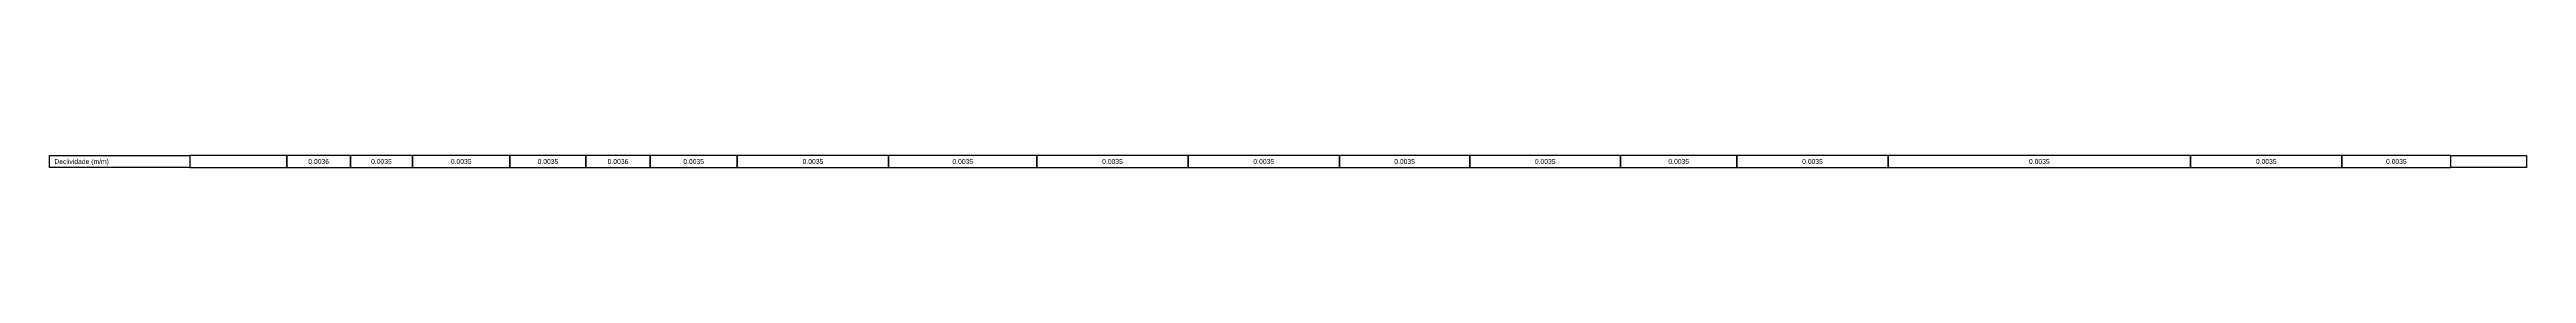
# Model space of a CAD drawing. Extents: x -160 to 364724, y -100 to 7353297.
# Drawn here: x 360127 to 360946, y 7351309 to 7351313 of the extents above; entities that cross this region are included whole.
import ezdxf
from ezdxf.enums import TextEntityAlignment as Align

# ---------------------------------------------------------------- set-up
doc = ezdxf.new("R2010")
doc.units = 0
doc.header["$LTSCALE"] = 5
doc.layers.add('PS_PERFIL_COTA_LIN', color=7, linetype='Continuous')
doc.layers.add('PS_PERFIL_COTA_TXT', color=5, linetype='Continuous')
doc.styles.get("Standard").update_dxf_attribs({"font": 'arial.ttf'})

msp = doc.modelspace()

# ---------------------------------------------------------------- linework, layer by layer
at = {"layer": 'PS_PERFIL_COTA_LIN', "linetype": 'Continuous'}
for points in [[(360173.815, 7351313.019), (360173.815, 7351309.019), (360127.415, 7351309.019), (360127.415, 7351313.019)], [(360173.815, 7351313.019), (360173.815, 7351309.019), (360205.815, 7351309.019), (360205.815, 7351313.019)], [(360205.815, 7351313.019), (360205.815, 7351309.019), (360226.845, 7351309.019), (360226.845, 7351313.019)], [(360226.845, 7351313.019), (360226.845, 7351309.019), (360247.324, 7351309.019), (360247.324, 7351313.019)], [(360247.324, 7351313.019), (360247.324, 7351309.019), (360279.528, 7351309.019), (360279.528, 7351313.019)], [(360279.528, 7351313.019), (360279.528, 7351309.019), (360304.657, 7351309.019), (360304.657, 7351313.019)], [(360304.657, 7351313.019), (360304.657, 7351309.019), (360325.814, 7351309.019), (360325.814, 7351313.019)], [(360325.814, 7351313.019), (360325.814, 7351309.019), (360354.659, 7351309.019), (360354.659, 7351313.019)], [(360354.659, 7351313.019), (360354.659, 7351309.019), (360404.659, 7351309.019), (360404.659, 7351313.019)], [(360404.659, 7351313.019), (360404.659, 7351309.019), (360453.634, 7351309.019), (360453.634, 7351313.019)], [(360453.634, 7351313.019), (360453.634, 7351309.019), (360503.634, 7351309.019), (360503.634, 7351313.019)], [(360503.634, 7351313.019), (360503.634, 7351309.019), (360553.58, 7351309.019), (360553.58, 7351313.019)], [(360553.58, 7351313.019), (360553.58, 7351309.019), (360596.687, 7351309.019), (360596.687, 7351313.019)], [(360596.687, 7351313.019), (360596.687, 7351309.019), (360646.499, 7351309.019), (360646.499, 7351313.019)], [(360646.499, 7351313.019), (360646.499, 7351309.019), (360684.947, 7351309.019), (360684.947, 7351313.019)], [(360684.947, 7351313.019), (360684.947, 7351309.019), (360734.879, 7351309.019), (360734.879, 7351313.019)], [(360734.879, 7351313.019), (360734.879, 7351309.019), (360834.843, 7351309.019), (360834.843, 7351313.019)], [(360834.843, 7351313.019), (360834.843, 7351309.019), (360884.841, 7351309.019), (360884.841, 7351313.019)], [(360884.841, 7351313.019), (360884.841, 7351309.019), (360920.823, 7351309.019), (360920.823, 7351313.019)], [(360945.815, 7351313.019), (360945.815, 7351309.019), (360920.823, 7351309.019), (360920.823, 7351313.019)]]:
    msp.add_lwpolyline(points, close=True, dxfattribs=at)

# ---------------------------------------------------------------- texts
at = {"layer": 'PS_PERFIL_COTA_TXT'}
msp.add_text('Declividade (m/m)', height=1.6, dxfattribs=at).set_placement((360129.015, 7351311.019), align=Align.MIDDLE_LEFT)
for s, p in [('0.0036', (360216.33, 7351311.019)), ('0.0035', (360237.085, 7351311.019)), ('0.0035', (360263.426, 7351311.019)), ('0.0035', (360292.093, 7351311.019)), ('0.0036', (360315.236, 7351311.019)), ('0.0035', (360340.237, 7351311.019)), ('0.0035', (360379.659, 7351311.019)), ('0.0035', (360429.147, 7351311.019)), ('0.0035', (360478.634, 7351311.019)), ('0.0035', (360528.607, 7351311.019)), ('0.0035', (360575.133, 7351311.019)), ('0.0035', (360621.593, 7351311.019)), ('0.0035', (360665.723, 7351311.019)), ('0.0035', (360709.913, 7351311.019)), ('0.0035', (360784.861, 7351311.019)), ('0.0035', (360859.842, 7351311.019)), ('0.0035', (360902.832, 7351311.019))]:
    msp.add_text(s, height=1.6, dxfattribs=at).set_placement(p, align=Align.MIDDLE_CENTER)

doc.saveas('drawing.dxf')
